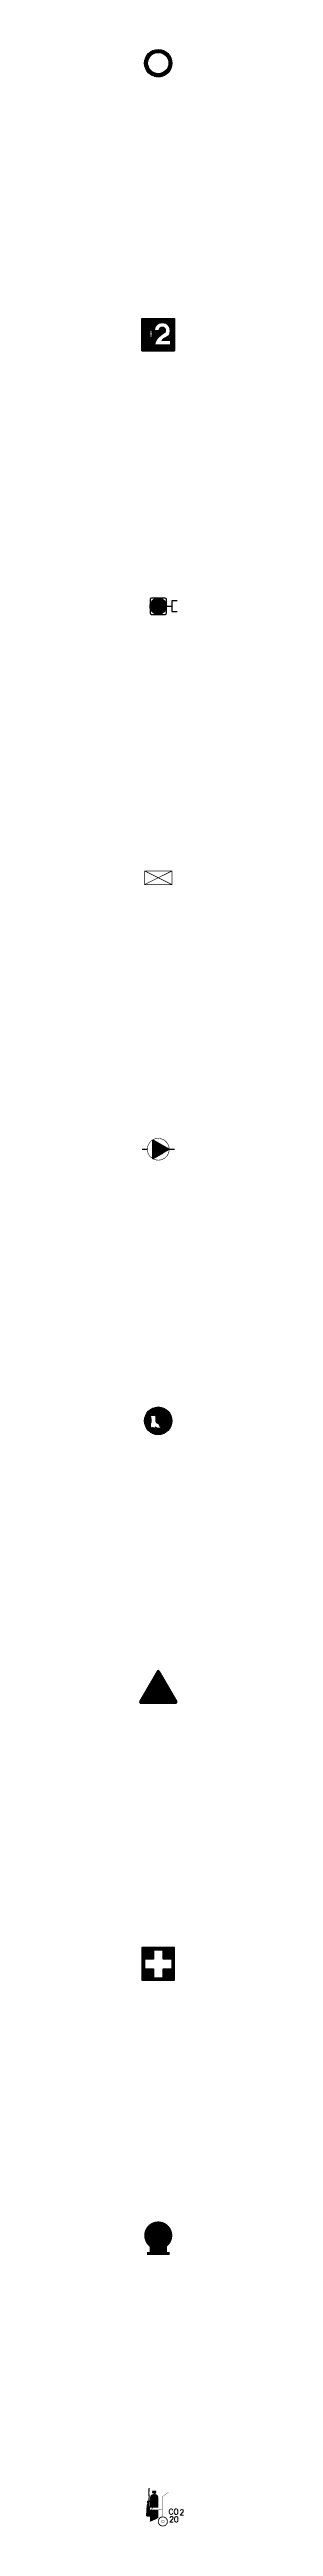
# Model space of a CAD drawing. Header units: millimetres. Extents: x -3 to 2253, y -3 to 1300.
# Drawn here: x 1698 to 1714, y -2 to 910 of the extents above; entities that cross this region are included whole.
import ezdxf

# ---------------------------------------------------------------- set-up
doc = ezdxf.new("R2010")
doc.units = ezdxf.units.MM
for name, color, linetype in [('CYAN', 4, 'Continuous'), ('GEEL', 2, 'Continuous'), ('GROEN', 3, 'Continuous'), ('ROOD', 1, 'Continuous'), ('TXT', 7, 'Continuous'), ('VEILIG', 7, 'Continuous')]:
    doc.layers.add(name, color=color, linetype=linetype)
doc.styles.add('ROMAND', font='romand')

# ---------------------------------------------------------------- blocks, each defined once
blk = doc.blocks.new('*X66')
at = {"color": 0}
for p, q in [((111.11, 48.88), (112.37, 48.88)), ((111.11, 48.81), (112.37, 48.81)), ((111.11, 48.75), (112.37, 48.75)), ((111.11, 48.69), (112.37, 48.69)), ((111.11, 48.62), (112.37, 48.62)), ((111.18, 48.56), (112.29, 48.56)), ((111.43, 48.5), (112.04, 48.5)), ((111.53, 48.44), (111.95, 48.44)), ((111.53, 48.38), (111.95, 48.38)), ((111.53, 48.31), (111.95, 48.31)), ((111.53, 48.25), (111.95, 48.25)), ((111.53, 48.19), (111.95, 48.19))]:
    blk.add_line(p, q, dxfattribs=at)
blk = doc.blocks.new('*X65')
at = {"color": 0}
for p, q in [((90.35, 46.38), (93.13, 46.38)), ((90.35, 46.25), (93.15, 46.25)), ((90.35, 46.12), (93.15, 46.12)), ((90.35, 46), (93.15, 46)), ((90.35, 45.88), (93.15, 45.88)), ((90.35, 45.75), (93.15, 45.75)), ((90.35, 45.62), (93.15, 45.62)), ((90.35, 45.5), (93.15, 45.5)), ((90.35, 45.38), (93.15, 45.38)), ((90.35, 45.25), (93.15, 45.25)), ((90.35, 45.12), (93.15, 45.12)), ((90.35, 45), (93.15, 45)), ((90.35, 44.88), (93.15, 44.88)), ((90.35, 44.75), (93.15, 44.75)), ((90.35, 44.62), (93.15, 44.62)), ((90.35, 44.5), (93.15, 44.5)), ((90.35, 44.38), (93.15, 44.38)), ((90.35, 44.25), (93.15, 44.25)), ((90.35, 44.12), (93.15, 44.12)), ((90.35, 44), (93.15, 44)), ((90.35, 43.88), (93.15, 43.88)), ((90.35, 43.75), (93.15, 43.75)), ((90.35, 43.62), (93.15, 43.62)), ((90.37, 46.5), (93.1, 46.5)), ((90.43, 46.62), (93.06, 46.62)), ((90.5, 46.75), (93, 46.75)), ((90.57, 46.88), (92.93, 46.88)), ((90.67, 47), (92.83, 47)), ((90.8, 47.12), (92.7, 47.12)), ((91.02, 47.25), (92.48, 47.25)), ((91.44, 47.38), (92.06, 47.38)), ((90.35, 43.5), (93.15, 43.5)), ((90.35, 43.38), (93.15, 43.38)), ((90.35, 43.25), (93.15, 43.25)), ((90.35, 43.12), (93.15, 43.12)), ((90.35, 43), (93.15, 43))]:
    blk.add_line(p, q, dxfattribs=at)
blk = doc.blocks.new('*X64')
at = {"color": 0}
for p, q in [((90.35, 41.875), (93.15, 41.875)), ((90.35, 41.75), (93.15, 41.75)), ((90.35, 41.625), (93.15, 41.625)), ((90.35, 41.5), (93.15, 41.5)), ((90.35, 41.375), (93.15, 41.375)), ((90.35, 41.25), (93.15, 41.25)), ((90.35, 41.125), (93.15, 41.125)), ((90.35, 41), (93.15, 41)), ((90.35, 40.875), (93.15, 40.875)), ((90.35, 40.75), (93.15, 40.75)), ((90.35, 40.625), (93.15, 40.625)), ((90.35, 40.5), (93.15, 40.5)), ((90.35, 40.375), (93.15, 40.375)), ((90.35, 40.25), (93.15, 40.25)), ((90.35, 40.125), (93.15, 40.125)), ((90.35, 40), (93.15, 40)), ((90.35, 39.875), (93.15, 39.875)), ((90.35, 39.75), (93.15, 39.75)), ((90.35, 39.625), (93.15, 39.625)), ((90.35, 39.5), (93.15, 39.5)), ((90.35, 39.375), (93.15, 39.375)), ((90.35, 39.25), (92.9, 39.25)), ((90.35, 39.125), (92.625, 39.125)), ((90.35, 39), (92.35, 39)), ((90.35, 38.875), (92.075, 38.875)), ((90.35, 38.75), (91.8, 38.75)), ((90.35, 38.625), (91.525, 38.625)), ((90.35, 38.5), (91.25, 38.5)), ((90.35, 38.375), (90.975, 38.375)), ((90.35, 38.25), (90.7, 38.25)), ((90.35, 38.125), (90.425, 38.125))]:
    blk.add_line(p, q, dxfattribs=at)
blk = doc.blocks.new('*X63')
at = {"color": 0}
for p, q in [((90.41, 38.06), (91.48, 38.06)), ((90.41, 38), (91.49, 38)), ((90.41, 37.94), (91.49, 37.94)), ((90.42, 38.19), (91.47, 38.19)), ((90.42, 38.12), (91.48, 38.12)), ((90.43, 38.38), (91.45, 38.38)), ((90.43, 38.31), (91.46, 38.31)), ((90.43, 38.25), (91.47, 38.25)), ((90.43, 37.88), (91.47, 37.88)), ((90.44, 38.5), (91.44, 38.5)), ((90.44, 38.44), (91.45, 38.44)), ((90.45, 38.69), (91.43, 38.69)), ((90.45, 38.62), (91.43, 38.62)), ((90.45, 38.56), (91.44, 38.56)), ((90.46, 38.81), (91.42, 38.81)), ((90.46, 38.75), (91.42, 38.75)), ((90.47, 39), (91.4, 39)), ((90.47, 38.94), (91.4, 38.94)), ((90.47, 38.88), (91.41, 38.88)), ((90.48, 39.12), (91.39, 39.12)), ((90.48, 39.06), (91.39, 39.06)), ((90.49, 39.31), (91.37, 39.31)), ((90.49, 39.25), (91.38, 39.25)), ((90.49, 39.19), (91.38, 39.19)), ((90.5, 39.5), (91.35, 39.5)), ((90.5, 39.44), (91.36, 39.44)), ((90.5, 39.38), (91.37, 39.38)), ((90.51, 39.62), (91.34, 39.62)), ((90.51, 39.56), (91.35, 39.56)), ((90.52, 39.81), (91.33, 39.81)), ((90.52, 39.75), (91.33, 39.75)), ((90.52, 39.69), (91.34, 39.69)), ((90.53, 39.94), (91.32, 39.94)), ((90.53, 39.88), (91.32, 39.88)), ((90.54, 40.12), (91.3, 40.12)), ((90.54, 40.06), (91.3, 40.06)), ((90.54, 40), (91.31, 40)), ((90.55, 40.25), (91.29, 40.25)), ((90.55, 40.19), (91.29, 40.19)), ((90.56, 40.44), (91.27, 40.44)), ((90.56, 40.38), (91.28, 40.38)), ((90.56, 40.31), (91.28, 40.31)), ((90.57, 40.56), (91.26, 40.56)), ((90.57, 40.5), (91.27, 40.5)), ((90.58, 40.75), (91.24, 40.75)), ((90.58, 40.69), (91.25, 40.69)), ((90.58, 40.62), (91.26, 40.62)), ((90.59, 40.88), (91.23, 40.88)), ((90.59, 40.81), (91.24, 40.81)), ((90.6, 41.06), (91.22, 41.06)), ((90.6, 41), (91.22, 41)), ((90.6, 40.94), (91.23, 40.94)), ((90.61, 41.19), (91.21, 41.19)), ((90.61, 41.12), (91.21, 41.12)), ((90.62, 41.38), (91.19, 41.38)), ((90.62, 41.31), (91.19, 41.31)), ((90.62, 41.25), (91.2, 41.25)), ((90.63, 41.56), (91.17, 41.56)), ((90.63, 41.5), (91.18, 41.5)), ((90.63, 41.44), (91.18, 41.44)), ((90.64, 41.69), (91.16, 41.69)), ((90.64, 41.62), (91.17, 41.62)), ((90.65, 41.81), (91.15, 41.81)), ((90.65, 41.75), (91.16, 41.75)), ((90.66, 41.88), (91.14, 41.88)), ((90.7, 41.94), (91.1, 41.94)), ((90.75, 42.81), (91.05, 42.81)), ((90.75, 42.75), (91.05, 42.75)), ((90.75, 42.69), (91.05, 42.69)), ((90.76, 42.88), (91.04, 42.88)), ((90.76, 42.62), (91.04, 42.62)), ((90.78, 42.94), (91.02, 42.94)), ((90.78, 42.56), (91.02, 42.56)), ((90.8, 43), (91, 43)), ((90.81, 42.44), (90.99, 42.44)), ((90.82, 42.38), (90.98, 42.38)), ((90.83, 43.06), (90.97, 43.06)), ((90.83, 42.31), (90.97, 42.31)), ((90.84, 42.25), (90.96, 42.25)), ((90.84, 42.19), (90.96, 42.19)), ((90.85, 42.12), (90.95, 42.12)), ((90.85, 42.06), (90.95, 42.06)), ((90.89, 43.12), (90.91, 43.12))]:
    blk.add_line(p, q, dxfattribs=at)
blk = doc.blocks.new('0205')
at = {"layer": 'VEILIG'}
for p, q in [((-1.26, 4.61), (-1.68, 4.61)), ((-1.26, 4.92), (-1.26, 4.61))]:
    blk.add_line(p, q, dxfattribs=at)
blk.add_lwpolyline([(-3.61, 2.2, -0.078461), (-3.56, 2.1, -0.216637), (-3.56, 1.57, 0.058232), (-3.61, 1.05, -0.385314), (-3.41, 0.86), (-3.05, -3.21, -0.443716), (-3.13, -3.3), (-4.1, -3.3, -0.428923), (-4.18, -3.21), (-3.93, 0.85, -0.399656), (-3.72, 1.05, 0.058232), (-3.77, 1.57, -0.216637), (-3.77, 2.1, -0.078461), (-3.72, 2.2, -0.514618)], format="xyb", close=True, dxfattribs=at)
for points, const_width in [([(-3.67, 2.1, 0.03122), (-3.56, 6.6, -0.812792), (-3.14, 6.7, -0.08646), (-3.14, 5.97, -0.086403), (-3.14, 4.4, 0.043175), (-3.14, 2.3, -0.043714), (-3.4, 0.81, 0.215027)], 0.21), ([(-1.47, 4.61), (-1.47, 3.25, -0.150136), (-3.14, -2.2, 0.232394)], 0.21), ([(0, 3.34, 0.098815), (-0.1, 3.82, 0.091066), (-0.43, 4.29, 0.084661), (-0.89, 4.52, 0.073854), (-1.47, 4.61, 0.073854), (-2.05, 4.52, 0.084661), (-2.5, 4.29, 0.091066), (-2.83, 3.82, 0.171526), (-2.93, 3.53), (-2.93, 0)], 0.021), ([(1.15, -5.34, 1), (2.2, -5.34, 1), (1.15, -5.34, 1)], 0.105)]:
    blk.add_lwpolyline(points, format="xyb", dxfattribs=dict(at, const_width=const_width))
for points, const_width in [([(1.47, -1.05), (-3.14, -1.05), (-3.14, 0), (1.47, 0)], 0.0419), ([(-1.68, 4.92), (-1.68, 4.61)], 0.021), ([(0, 0), (0, 3.32)], 0.021), ([(1.47, -3.67), (1.47, 3.77), (3.77, 5.45)], 0.105), ([(1.47, -3.68), (1.47, -3.14), (-3.14, -5.24), (0, -5.24)], 0.021), ([(0, -1.05), (0, -3.81), (-2.93, -5.14), (-2.93, -1.05)], 0.0419)]:
    blk.add_lwpolyline(points, dxfattribs=dict(at, const_width=const_width))
blk.add_lwpolyline([(-0.84, 5.34), (-0.84, 5.66), (-2.1, 5.66), (-2.1, 5.34), (-1.68, 5.24), (-1.68, 4.92), (-1.26, 4.92), (-1.26, 5.24)], close=True, dxfattribs=at)
at = {"layer": 'VEILIG', "const_width": 0.314}
blk.add_lwpolyline([(0, -5.34, 1), (3.35, -5.34, 1)], format="xyb", close=True, dxfattribs=at)
at = {"layer": 'ROOD', "xscale": 1.047619047619051, "yscale": 1.047619047619051, "zscale": 1.047619047619048}
for name in ['*X65', '*X64']:
    blk.add_blockref(name, (-97.59, -45.05), dxfattribs=at)
at = {"layer": 'VEILIG', "xscale": 1.047619047619051, "yscale": 1.047619047619051, "zscale": 1.047619047619048}
blk.add_blockref('*X63', (-98.9, -42.95), dxfattribs=at)
at = {"layer": 'VEILIG'}
blk.add_blockref('*X66', (-113.2, -43.24), dxfattribs=at)
at = {"layer": 'TXT', "style": 'ROMAND'}
for s, p in [('CO', (3.8, -2.74)), ('20', (4.05, -5.55)), ('2', (7.8, -2.99))]:
    blk.add_text(s, height=2, dxfattribs=at).set_placement(p)
blk = doc.blocks.new('*X156')
at = {"color": 0}
for p, q in [((58, 106.125), (66, 106.125)), ((58, 106), (66, 106)), ((58, 105.875), (66, 105.875)), ((58, 105.75), (66, 105.75)), ((58, 105.625), (66, 105.625))]:
    blk.add_line(p, q, dxfattribs=at)
blk = doc.blocks.new('*X155')
at = {"color": 0}
for p, q in [((57, 112.62), (67, 112.62)), ((57, 112.5), (67, 112.5)), ((57, 112.38), (67, 112.38)), ((57.01, 112.88), (66.99, 112.88)), ((57.01, 112.75), (66.99, 112.75)), ((57.01, 112.25), (66.99, 112.25)), ((57.01, 112.12), (66.99, 112.12)), ((57.03, 113), (66.97, 113)), ((57.03, 112), (66.97, 112)), ((57.04, 113.12), (66.96, 113.12)), ((57.04, 111.88), (66.96, 111.88)), ((57.06, 113.25), (66.94, 113.25)), ((57.06, 111.75), (66.94, 111.75)), ((57.08, 113.38), (66.92, 113.38)), ((57.08, 111.62), (66.92, 111.62)), ((57.1, 113.5), (66.9, 113.5)), ((57.1, 111.5), (66.9, 111.5)), ((57.13, 113.62), (66.87, 113.62)), ((57.13, 111.38), (66.87, 111.38)), ((57.16, 113.75), (66.84, 113.75)), ((57.16, 111.25), (66.84, 111.25)), ((57.19, 113.88), (66.81, 113.88)), ((57.19, 111.12), (66.81, 111.12)), ((57.23, 114), (66.77, 114)), ((57.23, 111), (66.77, 111)), ((57.27, 114.12), (66.73, 114.12)), ((57.27, 110.88), (66.73, 110.88)), ((57.32, 114.25), (66.68, 114.25)), ((57.32, 110.75), (66.68, 110.75)), ((57.36, 114.38), (66.64, 114.38)), ((57.36, 110.62), (66.64, 110.62)), ((57.42, 114.5), (66.58, 114.5)), ((57.42, 110.5), (66.58, 110.5)), ((57.47, 114.62), (66.53, 114.62)), ((57.47, 110.38), (66.53, 110.38)), ((57.53, 114.75), (66.47, 114.75)), ((57.53, 110.25), (66.47, 110.25)), ((57.6, 114.88), (66.4, 114.88)), ((57.6, 110.12), (66.4, 110.12)), ((57.67, 115), (66.33, 115)), ((57.67, 110), (66.33, 110)), ((57.74, 115.12), (66.26, 115.12)), ((57.74, 109.88), (66.26, 109.88)), ((57.82, 115.25), (66.18, 115.25)), ((57.82, 109.75), (66.18, 109.75)), ((57.91, 115.38), (66.09, 115.38)), ((57.91, 109.62), (66.09, 109.62)), ((58, 115.5), (66, 115.5)), ((58, 109.5), (66, 109.5)), ((58.1, 115.62), (65.9, 115.62)), ((58.2, 115.75), (65.8, 115.75)), ((58.31, 115.88), (65.69, 115.88)), ((58.43, 116), (65.57, 116)), ((58.56, 116.12), (65.44, 116.12)), ((58.69, 116.25), (65.31, 116.25)), ((58.84, 116.38), (65.16, 116.38)), ((59, 116.5), (65, 116.5)), ((59.17, 116.62), (64.83, 116.62)), ((59.37, 116.75), (64.63, 116.75)), ((59.58, 116.88), (64.42, 116.88)), ((59.82, 117), (64.18, 117)), ((60.1, 117.12), (63.9, 117.12)), ((60.44, 117.25), (63.56, 117.25)), ((60.89, 117.38), (63.11, 117.38)), ((58.1, 109.38), (65.9, 109.38)), ((58.2, 109.25), (65.8, 109.25)), ((58.31, 109.12), (65.69, 109.12)), ((58.43, 109), (65.57, 109)), ((58.56, 108.88), (65.44, 108.88)), ((58.69, 108.75), (65.31, 108.75)), ((58.84, 108.62), (65.16, 108.62)), ((59, 108.5), (65, 108.5)), ((59.17, 108.38), (64.83, 108.38)), ((59.37, 108.25), (64.63, 108.25)), ((59.58, 108.12), (64.42, 108.12)), ((59.82, 108), (64.18, 108)), ((60.1, 107.88), (63.9, 107.88)), ((60.44, 107.75), (63.56, 107.75)), ((60.89, 107.62), (63.11, 107.62))]:
    blk.add_line(p, q, dxfattribs=at)
blk = doc.blocks.new('*X154')
at = {"color": 0}
for p, q in [((59, 108.38), (59.17, 108.38)), ((59, 108.25), (59.37, 108.25)), ((59, 108.12), (59.58, 108.12)), ((59, 108), (59.82, 108)), ((59, 107.88), (60.1, 107.88)), ((59, 107.75), (60.44, 107.75)), ((59, 107.62), (60.89, 107.62)), ((59, 107.5), (65, 107.5)), ((59, 107.38), (65, 107.38)), ((59, 107.25), (65, 107.25)), ((59, 107.12), (65, 107.12)), ((59, 107), (65, 107)), ((59, 106.88), (65, 106.88)), ((59, 106.75), (65, 106.75)), ((59, 106.62), (65, 106.62)), ((59, 106.5), (65, 106.5)), ((59, 106.38), (65, 106.38)), ((63.11, 107.62), (65, 107.62)), ((63.56, 107.75), (65, 107.75)), ((63.9, 107.88), (65, 107.88)), ((64.18, 108), (65, 108)), ((64.42, 108.12), (65, 108.12)), ((64.63, 108.25), (65, 108.25)), ((64.83, 108.38), (65, 108.38))]:
    blk.add_line(p, q, dxfattribs=at)
blk = doc.blocks.new('0411')
at = {"layer": 'VEILIG', "const_width": 0.3}
blk.add_lwpolyline([(-5, 0, 1), (5, 0, 1)], format="xyb", close=True, dxfattribs=at)
blk.add_lwpolyline([(-4, -7), (-4, -6.25), (4, -6.25), (4, -7)], close=True, dxfattribs=at)
for points in [[(-3, -6.25), (-3, -4)], [(3, -6.25), (3, -4)]]:
    blk.add_lwpolyline(points, dxfattribs=at)
at = {"layer": 'ROOD'}
for name in ['*X155', '*X156', '*X154']:
    blk.add_blockref(name, (-62, -112.5), dxfattribs=at)
blk = doc.blocks.new('*X225')
at = {"color": 0}
for p, q in [((44, 85.9), (56, 85.9)), ((44, 85.8), (56, 85.8)), ((44, 85.7), (56, 85.7)), ((44, 85.6), (56, 85.6)), ((44, 85.5), (56, 85.5)), ((44, 85.4), (56, 85.4)), ((44, 85.3), (56, 85.3)), ((44, 85.2), (56, 85.2)), ((44, 85.1), (48.2, 85.1)), ((44, 85), (48.2, 85)), ((44, 84.9), (48.2, 84.9)), ((44, 84.8), (48.2, 84.8)), ((44, 84.7), (48.2, 84.7)), ((44, 84.6), (48.2, 84.6)), ((44, 84.5), (48.2, 84.5)), ((44, 84.4), (48.2, 84.4)), ((44, 84.3), (48.2, 84.3)), ((44, 84.2), (48.2, 84.2)), ((44, 84.1), (48.2, 84.1)), ((44, 84), (48.2, 84)), ((44, 83.9), (48.2, 83.9)), ((44, 83.8), (48.2, 83.8)), ((44, 83.7), (48.2, 83.7)), ((44, 83.6), (48.2, 83.6)), ((44, 83.5), (48.2, 83.5)), ((44, 83.4), (48.2, 83.4)), ((44, 83.3), (48.2, 83.3)), ((44, 83.2), (48.2, 83.2)), ((44, 83.1), (48.2, 83.1)), ((44, 83), (48.2, 83)), ((44, 82.9), (48.2, 82.9)), ((44, 82.8), (48.2, 82.8)), ((44, 82.7), (48.2, 82.7)), ((44, 82.6), (48.2, 82.6)), ((44, 82.5), (48.2, 82.5)), ((44, 82.4), (48.2, 82.4)), ((44, 82.3), (48.2, 82.3)), ((44, 82.2), (48.2, 82.2)), ((44, 82.1), (48.2, 82.1)), ((51.8, 85.1), (56, 85.1)), ((51.8, 85), (56, 85)), ((51.8, 84.9), (56, 84.9)), ((51.8, 84.8), (56, 84.8)), ((51.8, 84.7), (56, 84.7)), ((51.8, 84.6), (56, 84.6)), ((51.8, 84.5), (56, 84.5)), ((51.8, 84.4), (56, 84.4)), ((51.8, 84.3), (56, 84.3)), ((51.8, 84.2), (56, 84.2)), ((51.8, 84.1), (56, 84.1)), ((51.8, 84), (56, 84)), ((51.8, 83.9), (56, 83.9)), ((51.8, 83.8), (56, 83.8)), ((51.8, 83.7), (56, 83.7)), ((51.8, 83.6), (56, 83.6)), ((51.8, 83.5), (56, 83.5)), ((51.8, 83.4), (56, 83.4)), ((51.8, 83.3), (56, 83.3)), ((51.8, 83.2), (56, 83.2)), ((51.8, 83.1), (56, 83.1)), ((51.8, 83), (56, 83)), ((51.8, 82.9), (56, 82.9)), ((51.8, 82.8), (56, 82.8)), ((51.8, 82.7), (56, 82.7)), ((51.8, 82.6), (56, 82.6)), ((51.8, 82.5), (56, 82.5)), ((51.8, 82.4), (56, 82.4)), ((51.8, 82.3), (56, 82.3)), ((51.8, 82.2), (56, 82.2)), ((51.8, 82.1), (56, 82.1)), ((44, 82), (48.2, 82)), ((44, 81.9), (48.2, 81.9)), ((44, 81.8), (44.9, 81.8)), ((44, 81.7), (44.9, 81.7)), ((44, 81.6), (44.9, 81.6)), ((44, 81.5), (44.9, 81.5)), ((44, 81.4), (44.9, 81.4)), ((44, 81.3), (44.9, 81.3)), ((44, 81.2), (44.9, 81.2)), ((44, 81.1), (44.9, 81.1)), ((44, 81), (44.9, 81)), ((44, 80.9), (44.9, 80.9)), ((44, 80.8), (44.9, 80.8)), ((44, 80.7), (44.9, 80.7)), ((44, 80.6), (44.9, 80.6)), ((44, 80.5), (44.9, 80.5)), ((44, 80.4), (44.9, 80.4)), ((44, 80.3), (44.9, 80.3)), ((44, 80.2), (44.9, 80.2)), ((44, 80.1), (44.9, 80.1)), ((44, 80), (44.9, 80)), ((44, 79.9), (44.9, 79.9)), ((44, 79.8), (44.9, 79.8)), ((44, 79.7), (44.9, 79.7)), ((44, 79.6), (44.9, 79.6)), ((44, 79.5), (44.9, 79.5)), ((44, 79.4), (44.9, 79.4)), ((44, 79.3), (44.9, 79.3)), ((44, 79.2), (44.9, 79.2)), ((44, 79.1), (44.9, 79.1)), ((44, 79), (44.9, 79)), ((44, 78.9), (44.9, 78.9)), ((44, 78.8), (44.9, 78.8)), ((44, 78.7), (44.9, 78.7)), ((44, 78.6), (44.9, 78.6)), ((44, 78.5), (44.9, 78.5)), ((44, 78.4), (44.9, 78.4)), ((44, 78.3), (44.9, 78.3)), ((44, 78.2), (44.9, 78.2)), ((44, 78.1), (48.2, 78.1)), ((44, 78), (48.2, 78)), ((44, 77.9), (48.2, 77.9)), ((44, 77.8), (48.2, 77.8)), ((44, 77.7), (48.2, 77.7)), ((44, 77.6), (48.2, 77.6)), ((44, 77.5), (48.2, 77.5)), ((44, 77.4), (48.2, 77.4)), ((44, 77.3), (48.2, 77.3)), ((44, 77.2), (48.2, 77.2)), ((44, 77.1), (48.2, 77.1)), ((44, 77), (48.2, 77)), ((44, 76.9), (48.2, 76.9)), ((44, 76.8), (48.2, 76.8)), ((44, 76.7), (48.2, 76.7)), ((44, 76.6), (48.2, 76.6)), ((44, 76.5), (48.2, 76.5)), ((44, 76.4), (48.2, 76.4)), ((44, 76.3), (48.2, 76.3)), ((44, 76.2), (48.2, 76.2)), ((44, 76.1), (48.2, 76.1)), ((44, 76), (48.2, 76)), ((44, 75.9), (48.2, 75.9)), ((44, 75.8), (48.2, 75.8)), ((44, 75.7), (48.2, 75.7)), ((44, 75.6), (48.2, 75.6)), ((44, 75.5), (48.2, 75.5)), ((44, 75.4), (48.2, 75.4)), ((44, 75.3), (48.2, 75.3)), ((44, 75.2), (48.2, 75.2)), ((44, 75.1), (48.2, 75.1)), ((44, 75), (48.2, 75)), ((44, 74.9), (48.2, 74.9)), ((44, 74.8), (56, 74.8)), ((44, 74.7), (56, 74.7)), ((44, 74.6), (56, 74.6)), ((44, 74.5), (56, 74.5)), ((44, 74.4), (56, 74.4)), ((44, 74.3), (56, 74.3)), ((44, 74.2), (56, 74.2)), ((44, 74.1), (56, 74.1)), ((51.8, 82), (56, 82)), ((51.8, 81.9), (56, 81.9)), ((51.8, 78.1), (56, 78.1)), ((51.8, 78), (56, 78)), ((51.8, 77.9), (56, 77.9)), ((51.8, 77.8), (56, 77.8)), ((51.8, 77.7), (56, 77.7)), ((51.8, 77.6), (56, 77.6)), ((51.8, 77.5), (56, 77.5)), ((51.8, 77.4), (56, 77.4)), ((51.8, 77.3), (56, 77.3)), ((51.8, 77.2), (56, 77.2)), ((51.8, 77.1), (56, 77.1)), ((51.8, 77), (56, 77)), ((51.8, 76.9), (56, 76.9)), ((51.8, 76.8), (56, 76.8)), ((51.8, 76.7), (56, 76.7)), ((51.8, 76.6), (56, 76.6)), ((51.8, 76.5), (56, 76.5)), ((51.8, 76.4), (56, 76.4)), ((51.8, 76.3), (56, 76.3)), ((51.8, 76.2), (56, 76.2)), ((51.8, 76.1), (56, 76.1)), ((51.8, 76), (56, 76)), ((51.8, 75.9), (56, 75.9)), ((51.8, 75.8), (56, 75.8)), ((51.8, 75.7), (56, 75.7)), ((51.8, 75.6), (56, 75.6)), ((51.8, 75.5), (56, 75.5)), ((51.8, 75.4), (56, 75.4)), ((51.8, 75.3), (56, 75.3)), ((51.8, 75.2), (56, 75.2)), ((51.8, 75.1), (56, 75.1)), ((51.8, 75), (56, 75)), ((51.8, 74.9), (56, 74.9)), ((55.1, 81.8), (56, 81.8)), ((55.1, 81.7), (56, 81.7)), ((55.1, 81.6), (56, 81.6)), ((55.1, 81.5), (56, 81.5)), ((55.1, 81.4), (56, 81.4)), ((55.1, 81.3), (56, 81.3)), ((55.1, 81.2), (56, 81.2)), ((55.1, 81.1), (56, 81.1)), ((55.1, 81), (56, 81)), ((55.1, 80.9), (56, 80.9)), ((55.1, 80.8), (56, 80.8)), ((55.1, 80.7), (56, 80.7)), ((55.1, 80.6), (56, 80.6)), ((55.1, 80.5), (56, 80.5)), ((55.1, 80.4), (56, 80.4)), ((55.1, 80.3), (56, 80.3)), ((55.1, 80.2), (56, 80.2)), ((55.1, 80.1), (56, 80.1)), ((55.1, 80), (56, 80)), ((55.1, 79.9), (56, 79.9)), ((55.1, 79.8), (56, 79.8)), ((55.1, 79.7), (56, 79.7)), ((55.1, 79.6), (56, 79.6)), ((55.1, 79.5), (56, 79.5)), ((55.1, 79.4), (56, 79.4)), ((55.1, 79.3), (56, 79.3)), ((55.1, 79.2), (56, 79.2)), ((55.1, 79.1), (56, 79.1)), ((55.1, 79), (56, 79)), ((55.1, 78.9), (56, 78.9)), ((55.1, 78.8), (56, 78.8)), ((55.1, 78.7), (56, 78.7)), ((55.1, 78.6), (56, 78.6)), ((55.1, 78.5), (56, 78.5)), ((55.1, 78.4), (56, 78.4)), ((55.1, 78.3), (56, 78.3)), ((55.1, 78.2), (56, 78.2))]:
    blk.add_line(p, q, dxfattribs=at)
blk = doc.blocks.new('0602')
at = {"layer": 'VEILIG'}
for p, q in [((6, 6), (-6, 6)), ((-6, 6), (-6, -6)), ((6, -6), (6, 6)), ((-6, -6), (6, -6))]:
    blk.add_line(p, q, dxfattribs=at)
blk.add_lwpolyline([(-1.8, 1.8), (-5.1, 1.8), (-5.1, -1.8), (-1.8, -1.8), (-1.8, -5.1), (1.8, -5.1), (1.8, -1.8), (5.1, -1.8), (5.1, 1.8), (1.8, 1.8), (1.8, 5.1), (-1.8, 5.1)], close=True, dxfattribs=at)
at = {"layer": 'GROEN'}
blk.add_blockref('*X225', (-50, -80), dxfattribs=at)
blk = doc.blocks.new('*X276')
at = {"color": 0}
for p, q in [((45.07, 27.38), (54.93, 27.38)), ((45.18, 27.56), (54.82, 27.56)), ((45.29, 27.75), (54.71, 27.75)), ((45.4, 27.94), (54.6, 27.94)), ((45.5, 28.12), (54.5, 28.12)), ((45.61, 28.31), (54.39, 28.31)), ((45.72, 28.5), (54.28, 28.5)), ((45.83, 28.69), (54.17, 28.69)), ((45.94, 28.88), (54.06, 28.88)), ((46.04, 29.06), (53.96, 29.06)), ((46.15, 29.25), (49.45, 29.25)), ((46.26, 29.44), (49.16, 29.44)), ((46.37, 29.62), (48.98, 29.62)), ((46.48, 29.81), (48.85, 29.81)), ((46.59, 30), (48.77, 30)), ((46.69, 30.19), (48.72, 30.19)), ((46.8, 30.38), (48.7, 30.38)), ((46.91, 30.56), (48.7, 30.56)), ((47.02, 30.75), (48.73, 30.75)), ((47.13, 30.94), (48.8, 30.94)), ((47.24, 31.12), (48.8, 31.12)), ((47.34, 31.31), (48.48, 31.31)), ((47.45, 31.5), (48.15, 31.5)), ((47.56, 31.69), (47.83, 31.69)), ((47.67, 31.88), (52.33, 31.88)), ((47.78, 32.06), (52.22, 32.06)), ((47.89, 32.25), (52.11, 32.25)), ((47.99, 32.44), (52.01, 32.44)), ((48.1, 32.62), (51.9, 32.62)), ((48.21, 32.81), (51.79, 32.81)), ((48.32, 33), (51.68, 33)), ((48.43, 33.19), (51.57, 33.19)), ((48.53, 33.38), (51.47, 33.38)), ((48.64, 33.56), (51.36, 33.56)), ((48.75, 33.75), (51.25, 33.75)), ((48.86, 33.94), (51.14, 33.94)), ((48.97, 34.12), (51.03, 34.12)), ((49.08, 34.31), (50.92, 34.31)), ((49.18, 34.5), (50.82, 34.5)), ((49.29, 34.69), (50.71, 34.69)), ((49.4, 34.88), (50.6, 34.88)), ((49.51, 35.06), (50.49, 35.06)), ((49.62, 35.25), (50.38, 35.25)), ((49.73, 35.44), (50.27, 35.44)), ((49.83, 35.62), (50.17, 35.62)), ((49.94, 35.81), (50.06, 35.81)), ((50.36, 31.69), (52.44, 31.69)), ((50.55, 29.25), (53.85, 29.25)), ((50.75, 31.5), (52.55, 31.5)), ((50.84, 29.44), (53.74, 29.44)), ((50.96, 31.31), (52.66, 31.31)), ((51.02, 29.62), (53.63, 29.62)), ((51.11, 31.12), (52.76, 31.12)), ((51.15, 29.81), (53.52, 29.81)), ((51.2, 30.94), (52.87, 30.94)), ((51.23, 30), (53.41, 30)), ((51.27, 30.75), (52.98, 30.75)), ((51.28, 30.19), (53.31, 30.19)), ((51.3, 30.56), (53.09, 30.56)), ((51.3, 30.38), (53.2, 30.38))]:
    blk.add_line(p, q, dxfattribs=at)
blk = doc.blocks.new('*X275')
at = {"color": 0}
for p, q in [((95.67, 54.75), (97.17, 54.75)), ((95.72, 54.84), (97.23, 54.84)), ((95.78, 54.94), (97.28, 54.94)), ((95.83, 55.03), (97.34, 55.03)), ((95.88, 55.12), (97.39, 55.12)), ((95.94, 55.22), (97.44, 55.22)), ((95.99, 55.31), (97.5, 55.31)), ((96.05, 55.41), (97.55, 55.41)), ((96.1, 55.5), (97.61, 55.5)), ((96.15, 55.59), (97.66, 55.59)), ((96.21, 55.69), (97.72, 55.69)), ((96.26, 55.78), (97.77, 55.78)), ((96.32, 55.88), (97.82, 55.88)), ((96.37, 55.97), (97.88, 55.97)), ((96.43, 56.06), (97.93, 56.06)), ((96.48, 56.16), (97.99, 56.16)), ((96.53, 56.25), (98.04, 56.25)), ((96.59, 56.34), (98.09, 56.34)), ((96.64, 56.44), (98.15, 56.44)), ((96.7, 56.53), (98.2, 56.53)), ((96.75, 56.62), (98.26, 56.62)), ((96.8, 56.72), (98.31, 56.72)), ((96.86, 56.81), (98.36, 56.81)), ((96.91, 56.91), (98.42, 56.91)), ((96.97, 57), (98.47, 57)), ((97.02, 57.09), (98.53, 57.09)), ((97.07, 57.19), (98.58, 57.19)), ((97.13, 57.28), (98.64, 57.28)), ((97.18, 57.38), (98.69, 57.38)), ((97.24, 57.47), (98.74, 57.47)), ((97.29, 57.56), (98.8, 57.56)), ((97.35, 57.66), (98.85, 57.66)), ((97.4, 57.75), (98.91, 57.75)), ((97.45, 57.84), (98.96, 57.84)), ((97.51, 57.94), (100.49, 57.94)), ((97.56, 58.03), (100.44, 58.03)), ((97.62, 58.12), (100.38, 58.12)), ((97.67, 58.22), (100.33, 58.22)), ((97.72, 58.31), (100.28, 58.31)), ((97.78, 58.41), (100.22, 58.41)), ((97.83, 58.5), (100.17, 58.5)), ((97.89, 58.59), (100.11, 58.59)), ((97.94, 58.69), (100.06, 58.69)), ((98, 58.78), (100, 58.78)), ((98.05, 58.88), (99.95, 58.88)), ((98.1, 58.97), (99.9, 58.97)), ((98.16, 59.06), (99.84, 59.06)), ((98.21, 59.16), (99.79, 59.16)), ((98.27, 59.25), (99.73, 59.25)), ((98.32, 59.34), (99.68, 59.34)), ((98.37, 59.44), (99.63, 59.44)), ((98.43, 59.53), (99.57, 59.53)), ((98.48, 59.62), (99.52, 59.62)), ((98.54, 59.72), (99.46, 59.72)), ((98.6, 59.81), (99.4, 59.81)), ((98.7, 59.91), (99.3, 59.91)), ((99.04, 57.84), (100.55, 57.84)), ((99.09, 57.75), (100.6, 57.75)), ((99.15, 57.66), (100.65, 57.66)), ((99.2, 57.56), (100.71, 57.56)), ((99.26, 57.47), (100.76, 57.47)), ((99.31, 57.38), (100.82, 57.38)), ((99.36, 57.28), (100.87, 57.28)), ((99.42, 57.19), (100.93, 57.19)), ((99.47, 57.09), (100.98, 57.09)), ((99.53, 57), (101.03, 57)), ((99.58, 56.91), (101.09, 56.91)), ((99.64, 56.81), (101.14, 56.81)), ((99.69, 56.72), (101.2, 56.72)), ((99.74, 56.62), (101.25, 56.62)), ((99.8, 56.53), (101.3, 56.53)), ((99.85, 56.44), (101.36, 56.44)), ((99.91, 56.34), (101.41, 56.34)), ((99.96, 56.25), (101.47, 56.25)), ((100.01, 56.16), (101.52, 56.16)), ((100.07, 56.06), (101.57, 56.06)), ((100.12, 55.97), (101.63, 55.97)), ((100.18, 55.88), (101.68, 55.88)), ((100.23, 55.78), (101.74, 55.78)), ((100.28, 55.69), (101.79, 55.69)), ((100.34, 55.59), (101.85, 55.59)), ((100.39, 55.5), (101.9, 55.5)), ((100.45, 55.41), (101.95, 55.41)), ((100.5, 55.31), (102.01, 55.31)), ((100.56, 55.22), (102.06, 55.22)), ((100.61, 55.12), (102.12, 55.12)), ((100.66, 55.03), (102.17, 55.03)), ((100.72, 54.94), (102.22, 54.94)), ((100.77, 54.84), (102.28, 54.84)), ((100.83, 54.75), (102.33, 54.75)), ((92.15, 48.56), (105.85, 48.56)), ((92.16, 48.47), (105.84, 48.47)), ((92.17, 48.66), (105.83, 48.66)), ((92.17, 48.38), (105.83, 48.38)), ((92.21, 48.75), (105.79, 48.75)), ((92.21, 48.28), (105.79, 48.28)), ((92.26, 48.84), (105.74, 48.84)), ((92.27, 48.19), (105.73, 48.19)), ((92.31, 48.94), (105.69, 48.94)), ((92.37, 49.03), (105.63, 49.03)), ((92.38, 48.09), (105.62, 48.09)), ((92.42, 49.12), (105.58, 49.12)), ((92.47, 49.22), (105.53, 49.22)), ((92.53, 49.31), (94.03, 49.31)), ((92.58, 49.41), (94.09, 49.41)), ((92.64, 49.5), (94.14, 49.5)), ((92.69, 49.59), (94.2, 49.59)), ((92.74, 49.69), (94.25, 49.69)), ((92.8, 49.78), (94.31, 49.78)), ((92.85, 49.88), (94.36, 49.88)), ((92.91, 49.97), (94.41, 49.97)), ((92.96, 50.06), (94.47, 50.06)), ((93.02, 50.16), (94.52, 50.16)), ((93.07, 50.25), (94.58, 50.25)), ((93.12, 50.34), (94.63, 50.34)), ((93.18, 50.44), (94.68, 50.44)), ((93.23, 50.53), (94.74, 50.53)), ((93.29, 50.62), (94.79, 50.62)), ((93.34, 50.72), (94.85, 50.72)), ((93.39, 50.81), (94.9, 50.81)), ((93.45, 50.91), (94.95, 50.91)), ((93.5, 51), (95.01, 51)), ((93.56, 51.09), (95.06, 51.09)), ((93.61, 51.19), (95.12, 51.19)), ((93.67, 51.28), (95.17, 51.28)), ((93.72, 51.38), (95.23, 51.38)), ((93.77, 51.47), (95.28, 51.47)), ((93.83, 51.56), (95.33, 51.56)), ((93.88, 51.66), (95.39, 51.66)), ((93.94, 51.75), (95.44, 51.75)), ((93.99, 51.84), (95.5, 51.84)), ((94.04, 51.94), (95.55, 51.94)), ((94.1, 52.03), (95.6, 52.03)), ((94.15, 52.12), (95.66, 52.12)), ((94.21, 52.22), (95.71, 52.22)), ((94.26, 52.31), (95.77, 52.31)), ((94.31, 52.41), (95.82, 52.41)), ((94.37, 52.5), (95.87, 52.5)), ((94.42, 52.59), (95.93, 52.59)), ((94.48, 52.69), (95.98, 52.69)), ((94.53, 52.78), (96.04, 52.78)), ((94.59, 52.88), (96.09, 52.88)), ((94.64, 52.97), (96.15, 52.97)), ((94.69, 53.06), (96.2, 53.06)), ((94.75, 53.16), (96.25, 53.16)), ((94.8, 53.25), (96.31, 53.25)), ((94.86, 53.34), (96.36, 53.34)), ((94.91, 53.44), (96.42, 53.44)), ((94.96, 53.53), (96.47, 53.53)), ((95.02, 53.62), (96.52, 53.62)), ((95.07, 53.72), (96.58, 53.72)), ((95.13, 53.81), (96.63, 53.81)), ((95.18, 53.91), (96.69, 53.91)), ((95.23, 54), (96.74, 54)), ((95.29, 54.09), (96.79, 54.09)), ((95.34, 54.19), (96.85, 54.19)), ((95.4, 54.28), (96.9, 54.28)), ((95.45, 54.38), (96.96, 54.38)), ((95.51, 54.47), (97.01, 54.47)), ((95.56, 54.56), (97.07, 54.56)), ((95.61, 54.66), (97.12, 54.66)), ((100.88, 54.66), (102.39, 54.66)), ((100.93, 54.56), (102.44, 54.56)), ((100.99, 54.47), (102.49, 54.47)), ((101.04, 54.38), (102.55, 54.38)), ((101.1, 54.28), (102.6, 54.28)), ((101.15, 54.19), (102.66, 54.19)), ((101.21, 54.09), (102.71, 54.09)), ((101.26, 54), (102.77, 54)), ((101.31, 53.91), (102.82, 53.91)), ((101.37, 53.81), (102.87, 53.81)), ((101.42, 53.72), (102.93, 53.72)), ((101.48, 53.62), (102.98, 53.62)), ((101.53, 53.53), (103.04, 53.53)), ((101.58, 53.44), (103.09, 53.44)), ((101.64, 53.34), (103.14, 53.34)), ((101.69, 53.25), (103.2, 53.25)), ((101.75, 53.16), (103.25, 53.16)), ((101.8, 53.06), (103.31, 53.06)), ((101.85, 52.97), (103.36, 52.97)), ((101.91, 52.88), (103.41, 52.88)), ((101.96, 52.78), (103.47, 52.78)), ((102.02, 52.69), (103.52, 52.69)), ((102.07, 52.59), (103.58, 52.59)), ((102.13, 52.5), (103.63, 52.5)), ((102.18, 52.41), (103.69, 52.41)), ((102.23, 52.31), (103.74, 52.31)), ((102.29, 52.22), (103.79, 52.22)), ((102.34, 52.12), (103.85, 52.12)), ((102.4, 52.03), (103.9, 52.03)), ((102.45, 51.94), (103.96, 51.94)), ((102.5, 51.84), (104.01, 51.84)), ((102.56, 51.75), (104.06, 51.75)), ((102.61, 51.66), (104.12, 51.66)), ((102.67, 51.56), (104.17, 51.56)), ((102.72, 51.47), (104.23, 51.47)), ((102.77, 51.38), (104.28, 51.38)), ((102.83, 51.28), (104.33, 51.28)), ((102.88, 51.19), (104.39, 51.19)), ((102.94, 51.09), (104.44, 51.09)), ((102.99, 51), (104.5, 51)), ((103.05, 50.91), (104.55, 50.91)), ((103.1, 50.81), (104.61, 50.81)), ((103.15, 50.72), (104.66, 50.72)), ((103.21, 50.62), (104.71, 50.62)), ((103.26, 50.53), (104.77, 50.53)), ((103.32, 50.44), (104.82, 50.44)), ((103.37, 50.34), (104.88, 50.34)), ((103.42, 50.25), (104.93, 50.25)), ((103.48, 50.16), (104.98, 50.16)), ((103.53, 50.06), (105.04, 50.06)), ((103.59, 49.97), (105.09, 49.97)), ((103.64, 49.88), (105.15, 49.88)), ((103.69, 49.78), (105.2, 49.78)), ((103.75, 49.69), (105.26, 49.69)), ((103.8, 49.59), (105.31, 49.59)), ((103.86, 49.5), (105.36, 49.5)), ((103.91, 49.41), (105.42, 49.41)), ((103.97, 49.31), (105.47, 49.31))]:
    blk.add_line(p, q, dxfattribs=at)
blk = doc.blocks.new('0707')
at = {"layer": 'GEEL'}
for p, q in [((0.36, 1.69), (-2.17, 1.69)), ((-1.85, 1.5), (-0.75, 1.5)), ((-1.52, 1.31), (-0.96, 1.31))]:
    blk.add_line(p, q, dxfattribs=at)
at = {"layer": 'VEILIG'}
for p, q in [((-2.37, 1.81), (-2.35, 1.81)), ((2.35, 1.81), (2.37, 1.81))]:
    blk.add_line(p, q, dxfattribs=at)
blk.add_lwpolyline([(6.78, -3.22), (0.45, 7.74, 0.57735), (-0.45, 7.74), (-6.78, -3.22, 0.57735), (-6.33, -4), (6.33, -4, 0.57735)], format="xyb", close=True, dxfattribs=at)
blk.add_lwpolyline([(4.97, -2.7), (0, 5.91), (-4.97, -2.7)], close=True, dxfattribs=at)
at = {"layer": 'VEILIG', "const_width": 0.15}
for points in [[(-2.25, 0.43), (-1.3, 0.43)], [(-1.95, 1.56), (-1.13, 1.09)], [(-1.64, 0.87), (-1.26, 0.77)], [(-1.64, 0), (-1.26, 0.1)], [(-1.2, 1.63), (-0.92, 1.36)], [(-1.12, 2.38), (-0.65, 1.56)], [(-0.44, 2.07), (-0.34, 1.69)], [(0, 2.68), (0, 1.74)], [(0.44, 2.07), (0.34, 1.69)], [(1.12, 2.38), (0.65, 1.56)], [(1.2, 1.63), (0.92, 1.36)], [(1.95, 1.56), (1.13, 1.09)], [(1.64, 0.87), (1.26, 0.77)], [(1.64, 0), (1.26, 0.1)], [(3.16, 0.43), (1.3, 0.43)], [(-1.95, -0.69), (-1.13, -0.22)], [(-1.2, -0.77), (-0.92, -0.49)], [(-1.12, -1.51), (-0.65, -0.69)], [(-0.44, -1.2), (-0.34, -0.83)], [(0, -1.81), (0, -0.87)], [(0.44, -1.2), (0.34, -0.83)], [(1.12, -1.51), (0.65, -0.69)], [(1.2, -0.77), (0.92, -0.49)], [(1.95, -0.69), (1.13, -0.22)]]:
    blk.add_lwpolyline(points, dxfattribs=at)
at = {"layer": 'VEILIG', "const_width": 1.3}
blk.add_lwpolyline([(-0.65, 0.43, 1), (0.65, 0.43, 1)], format="xyb", close=True, dxfattribs=at)
at = {"layer": 'VEILIG'}
blk.add_circle((0, 0.43), 1.3, dxfattribs=at)
at = {"layer": 'GEEL'}
blk.add_blockref('*X276', (-50, -30), dxfattribs=at)
at = {"layer": 'VEILIG'}
blk.add_blockref('*X275', (-99, -52), dxfattribs=at)
blk = doc.blocks.new('*X352')
at = {"color": 0}
for p, q in [((74.49, 36.56), (81.51, 36.56)), ((74.59, 36.66), (81.41, 36.66)), ((74.69, 36.75), (81.31, 36.75)), ((74.8, 36.84), (81.2, 36.84)), ((74.92, 36.94), (81.08, 36.94)), ((75.04, 37.03), (80.96, 37.03)), ((75.17, 37.12), (80.83, 37.12)), ((75.32, 37.22), (80.68, 37.22)), ((75.47, 37.31), (80.53, 37.31)), ((75.64, 37.41), (80.36, 37.41)), ((75.82, 37.5), (80.18, 37.5)), ((76.03, 37.59), (79.97, 37.59)), ((76.26, 37.69), (79.74, 37.69)), ((76.54, 37.78), (79.46, 37.78)), ((76.89, 37.88), (79.11, 37.88)), ((77.44, 37.97), (78.56, 37.97)), ((73, 33.19), (75.29, 33.19)), ((73, 33.09), (75.29, 33.09)), ((73, 33), (75.29, 33)), ((73, 32.91), (75.29, 32.91)), ((73, 32.81), (75.28, 32.81)), ((73.01, 33.38), (75.29, 33.38)), ((73.01, 33.28), (75.29, 33.28)), ((73.01, 32.72), (75.27, 32.72)), ((73.01, 32.62), (75.26, 32.62)), ((73.02, 33.47), (75.28, 33.47)), ((73.02, 32.53), (75.25, 32.53)), ((73.03, 33.56), (75.27, 33.56)), ((73.03, 32.44), (75.23, 32.44)), ((73.04, 33.66), (75.26, 33.66)), ((73.04, 32.34), (75.2, 32.34)), ((73.06, 33.75), (75.25, 33.75)), ((73.06, 32.25), (75.17, 32.25)), ((73.07, 33.84), (75.23, 33.84)), ((73.07, 32.16), (75.14, 32.16)), ((73.09, 33.94), (75.22, 33.94)), ((73.09, 32.06), (75.11, 32.06)), ((73.11, 34.03), (75.2, 34.03)), ((73.11, 31.97), (75.08, 31.97)), ((73.13, 34.12), (75.18, 34.12)), ((73.13, 31.88), (75.05, 31.88)), ((73.15, 34.22), (75.17, 34.22)), ((73.15, 31.78), (75.03, 31.78)), ((73.18, 34.31), (75.16, 34.31)), ((73.18, 31.69), (75.01, 31.69)), ((73.2, 34.41), (75.15, 34.41)), ((73.2, 31.59), (75, 31.59)), ((73.23, 34.5), (75.12, 34.5)), ((73.23, 31.5), (74.99, 31.5)), ((73.26, 34.59), (75.09, 34.59)), ((73.26, 31.41), (74.98, 31.41)), ((73.29, 34.69), (75.04, 34.69)), ((73.29, 31.31), (74.97, 31.31)), ((73.33, 34.78), (75.02, 34.78)), ((73.33, 31.22), (74.97, 31.22)), ((73.36, 34.88), (75.03, 34.88)), ((73.36, 31.12), (74.97, 31.12)), ((73.4, 34.97), (75.12, 34.97)), ((73.4, 31.03), (74.99, 31.03)), ((73.45, 35.06), (76.66, 35.06)), ((73.45, 30.94), (75.01, 30.94)), ((73.49, 35.16), (76.75, 35.16)), ((73.49, 30.84), (75.03, 30.84)), ((73.53, 35.25), (76.77, 35.25)), ((73.53, 30.75), (75.07, 30.75)), ((73.58, 35.34), (76.78, 35.34)), ((73.58, 30.66), (75.11, 30.66)), ((73.63, 35.44), (76.79, 35.44)), ((73.63, 30.56), (75.16, 30.56)), ((73.69, 35.53), (76.81, 35.53)), ((73.69, 30.47), (75.19, 30.47)), ((73.74, 35.62), (76.83, 35.62)), ((73.74, 30.38), (75.22, 30.38)), ((73.8, 35.72), (76.86, 35.72)), ((73.8, 30.28), (75.25, 30.28)), ((73.87, 35.81), (76.9, 35.81)), ((73.87, 30.19), (75.26, 30.19)), ((73.93, 35.91), (76.95, 35.91)), ((73.93, 30.09), (75.27, 30.09)), ((74, 36), (77, 36)), ((74, 30), (75.26, 30)), ((74.07, 36.09), (77.06, 36.09)), ((74.07, 29.91), (75.27, 29.91)), ((74.15, 36.19), (77.13, 36.19)), ((74.15, 29.81), (78.51, 29.81)), ((74.23, 36.28), (77.25, 36.28)), ((74.23, 29.72), (81.77, 29.72)), ((74.31, 36.38), (81.69, 36.38)), ((74.31, 29.62), (81.69, 29.62)), ((74.4, 36.47), (81.6, 36.47)), ((74.4, 29.53), (81.6, 29.53)), ((74.49, 29.44), (81.51, 29.44)), ((74.59, 29.34), (81.41, 29.34)), ((74.69, 29.25), (81.31, 29.25)), ((74.8, 29.16), (81.2, 29.16)), ((74.92, 29.06), (81.08, 29.06)), ((75.04, 28.97), (80.96, 28.97)), ((75.17, 28.88), (80.83, 28.88)), ((75.32, 28.78), (80.68, 28.78)), ((75.4, 30.28), (75.56, 30.28)), ((75.45, 30.38), (76.53, 30.38)), ((75.47, 28.69), (80.53, 28.69)), ((75.64, 28.59), (80.36, 28.59)), ((75.82, 28.5), (80.18, 28.5)), ((75.95, 30.47), (76.19, 30.47)), ((76.03, 28.41), (79.97, 28.41)), ((76.26, 28.31), (79.74, 28.31)), ((76.49, 29.91), (77.76, 29.91)), ((76.5, 30.09), (77.3, 30.09)), ((76.52, 30), (77.54, 30)), ((76.54, 30.19), (77.03, 30.19)), ((76.54, 28.22), (79.46, 28.22)), ((76.57, 30.28), (76.82, 30.28)), ((76.85, 30.47), (77.16, 30.47)), ((76.87, 30.38), (77.34, 30.38)), ((76.89, 28.12), (79.11, 28.12)), ((76.95, 34.97), (78.43, 34.97)), ((76.95, 34.88), (78.42, 34.88)), ((76.96, 35.06), (78.44, 35.06)), ((76.97, 35.16), (78.45, 35.16)), ((76.98, 35.25), (78.46, 35.25)), ((76.99, 35.34), (78.48, 35.34)), ((77.01, 35.44), (78.49, 35.44)), ((77.03, 35.53), (78.52, 35.53)), ((77.04, 35.62), (78.54, 35.62)), ((77.04, 34.78), (78.41, 34.78)), ((77.07, 35.72), (78.57, 35.72)), ((77.08, 34.69), (78.4, 34.69)), ((77.08, 34.59), (78.39, 34.59)), ((77.08, 34.5), (78.39, 34.5)), ((77.08, 34.41), (78.38, 34.41)), ((77.08, 34.31), (78.37, 34.31)), ((77.08, 34.22), (78.36, 34.22)), ((77.09, 34.12), (78.34, 34.12)), ((77.1, 35.81), (78.58, 35.81)), ((77.1, 34.03), (78.33, 34.03)), ((77.1, 33.94), (78.34, 33.94)), ((77.11, 33.84), (78.36, 33.84)), ((77.12, 33.75), (78.4, 33.75)), ((77.12, 33.66), (78.44, 33.66)), ((77.13, 33.56), (78.5, 33.56)), ((77.13, 33.47), (78.55, 33.47)), ((77.14, 33.38), (78.61, 33.38)), ((77.14, 33.28), (78.68, 33.28)), ((77.15, 35.91), (78.5, 35.91)), ((77.15, 33.19), (78.75, 33.19)), ((77.15, 33.09), (78.83, 33.09)), ((77.17, 33), (78.92, 33)), ((77.18, 32.91), (78.99, 32.91)), ((77.19, 32.81), (79.06, 32.81)), ((77.21, 36), (78.28, 36)), ((77.21, 32.72), (79.12, 32.72)), ((77.23, 32.62), (79.16, 32.62)), ((77.23, 30.28), (77.49, 30.28)), ((77.26, 32.53), (79.2, 32.53)), ((77.3, 36.09), (77.86, 36.09)), ((77.32, 32.44), (79.23, 32.44)), ((77.38, 30.19), (78.03, 30.19)), ((77.42, 32.34), (79.28, 32.34)), ((77.44, 28.03), (78.56, 28.03)), ((77.59, 30.09), (78.85, 30.09)), ((77.6, 32.25), (79.33, 32.25)), ((77.76, 36.28), (81.77, 36.28)), ((77.88, 32.16), (79.4, 32.16)), ((78.04, 32.06), (79.48, 32.06)), ((78.13, 36.19), (81.85, 36.19)), ((78.14, 31.97), (79.57, 31.97)), ((78.21, 31.88), (79.68, 31.88)), ((78.26, 31.78), (79.8, 31.78)), ((78.32, 31.69), (79.97, 31.69)), ((78.37, 31.59), (80.19, 31.59)), ((78.41, 31.5), (80.45, 31.5)), ((78.46, 31.41), (80.56, 31.41)), ((78.49, 31.31), (80.62, 31.31)), ((78.53, 31.22), (80.59, 31.22)), ((78.54, 34.03), (82.89, 34.03)), ((78.55, 34.12), (82.87, 34.12)), ((78.55, 33.94), (82.91, 33.94)), ((78.56, 34.22), (82.85, 34.22)), ((78.57, 34.31), (82.82, 34.31)), ((78.57, 33.84), (82.93, 33.84)), ((78.57, 29.81), (81.85, 29.81)), ((78.58, 34.41), (82.8, 34.41)), ((78.59, 34.5), (82.77, 34.5)), ((78.59, 30.19), (79.67, 30.19)), ((78.6, 34.59), (82.74, 34.59)), ((78.61, 34.69), (82.71, 34.69)), ((78.61, 33.75), (82.94, 33.75)), ((78.62, 34.88), (82.64, 34.88)), ((78.62, 34.78), (82.67, 34.78)), ((78.63, 34.97), (82.6, 34.97)), ((78.63, 30.94), (79, 30.94)), ((78.64, 36.09), (81.93, 36.09)), ((78.64, 31.12), (78.71, 31.12)), ((78.64, 29.91), (78.79, 29.91)), ((78.65, 35.06), (82.55, 35.06)), ((78.66, 35.16), (82.51, 35.16)), ((78.66, 33.66), (82.96, 33.66)), ((78.66, 31.03), (78.77, 31.03)), ((78.68, 35.25), (82.47, 35.25)), ((78.7, 35.34), (82.42, 35.34)), ((78.72, 35.44), (82.37, 35.44)), ((78.72, 33.56), (82.97, 33.56)), ((78.74, 35.53), (82.31, 35.53)), ((78.75, 36), (82, 36)), ((78.76, 35.62), (82.26, 35.62)), ((78.77, 35.72), (82.2, 35.72)), ((78.78, 35.91), (82.07, 35.91)), ((78.78, 35.81), (82.13, 35.81)), ((78.78, 33.47), (82.98, 33.47)), ((78.79, 30.84), (79.43, 30.84)), ((78.82, 31.12), (80.56, 31.12)), ((78.84, 31.03), (78.96, 31.03)), ((78.86, 33.38), (82.99, 33.38)), ((78.93, 33.28), (82.99, 33.28)), ((78.98, 30.28), (79.44, 30.28)), ((79, 33.19), (83, 33.19)), ((79.02, 29.91), (79.26, 29.91)), ((79.07, 30), (79.19, 30)), ((79.08, 33.09), (83, 33.09)), ((79.09, 30.75), (79.52, 30.75)), ((79.15, 33), (83, 33)), ((79.24, 32.91), (83, 32.91)), ((79.25, 31.03), (80.6, 31.03)), ((79.31, 32.81), (83, 32.81)), ((79.34, 29.91), (81.93, 29.91)), ((79.37, 32.72), (82.99, 32.72)), ((79.38, 30.66), (79.59, 30.66)), ((79.41, 30), (79.57, 30)), ((79.42, 32.62), (82.99, 32.62)), ((79.46, 32.53), (82.98, 32.53)), ((79.47, 30.56), (79.64, 30.56)), ((79.51, 32.44), (82.97, 32.44)), ((79.51, 30.94), (80.64, 30.94)), ((79.53, 30.47), (79.69, 30.47)), ((79.56, 32.34), (82.96, 32.34)), ((79.58, 30.38), (79.72, 30.38)), ((79.58, 30.28), (79.73, 30.28)), ((79.61, 32.25), (82.94, 32.25)), ((79.63, 30.84), (80.69, 30.84)), ((79.68, 32.16), (82.93, 32.16)), ((79.76, 32.06), (82.91, 32.06)), ((79.76, 30.75), (79.9, 30.75)), ((79.85, 30), (82, 30)), ((79.87, 30.56), (82.37, 30.56)), ((79.89, 31.97), (82.89, 31.97)), ((79.92, 30.47), (82.31, 30.47)), ((79.94, 30.66), (80.05, 30.66)), ((79.96, 30.38), (82.26, 30.38)), ((79.99, 30.28), (82.2, 30.28)), ((80.01, 30.09), (82.07, 30.09)), ((80.03, 30.19), (82.13, 30.19)), ((80.14, 31.88), (82.87, 31.88)), ((80.24, 30.75), (80.38, 30.75)), ((80.36, 31.78), (82.85, 31.78)), ((80.53, 31.69), (82.82, 31.69)), ((80.64, 31.59), (82.8, 31.59)), ((80.68, 30.66), (82.42, 30.66)), ((80.71, 31.5), (82.77, 31.5)), ((80.74, 31.41), (82.74, 31.41)), ((80.74, 31.12), (82.64, 31.12)), ((80.76, 31.31), (82.71, 31.31)), ((80.76, 31.22), (82.67, 31.22)), ((80.77, 31.03), (82.6, 31.03)), ((80.81, 30.75), (82.47, 30.75)), ((80.82, 30.94), (82.55, 30.94)), ((80.84, 30.84), (82.51, 30.84))]:
    blk.add_line(p, q, dxfattribs=at)
blk = doc.blocks.new('0905')
at = {"layer": 'VEILIG'}
for points in [[(-1.49, -2.88, 0.038399), (-1.44, -2.74, -0.276978), (-1.39, -2.69, -0.224872), (-1.15, -2.74, 0.088295), (-1.06, -2.79, -0.035643), (-0.29, -3.07, 0.154037), (0.1, -3.12, -0.090908), (0.38, -3.12, -0.142111), (0.48, -3.17, 0.59112), (0.62, -3.12, -0.59112), (0.77, -3.07, 0.255874), (0.96, -3.12, 0.271048), (1.06, -3.03, -0.771927), (1.2, -3.03, 0.771927), (1.39, -3.03, -0.541783), (1.54, -2.98, 0.216435), (1.73, -3.03, 0.031842), (1.92, -2.98, 0.421914), (2.02, -2.79, 0.03503), (1.88, -2.45, -0.420834), (1.92, -2.35, -0.230124), (2.07, -2.35, 0.144607), (2.35, -2.4, 0.02154), (2.64, -2.35, 0.573109), (2.8, -2.02, -0.241589), (2.75, -1.82, 0.340148), (2.5, -1.3, 0.064919), (2.07, -1.1, -0.202544), (1.62, -0.77, -0.039356), (1.42, -0.38, 0.08703), (1.15, 0, -0.006696), (0.85, 0.39, -0.073551), (0.6, 0.77, -0.144701), (0.55, 1.16, 0.019351), (0.62, 1.92, -0.033508), (0.75, 2.55, 0.047679), (0.78, 2.93, 0.251467), (0.67, 3.07, 0.147394), (0.53, 3.12, -0.051586), (-0.38, 3.32, 0.342161), (-0.95, 3.08, 0.121049), (-1.22, 2.36, -0.082262), (-1.25, 2.17, -0.190384), (-1.33, 2.07, -0.122601), (-1.59, 2.02), (-2.69, 2.02, 0.192582), (-2.93, 1.92, 0.248978), (-2.98, 1.78, 0.077891), (-2.93, 1.64, -0.099789), (-2.84, 1.3, 0.031268), (-2.79, 0.96, -0.084558), (-2.74, -0.38, -0.05604), (-2.84, -0.77, 0.074862), (-3.03, -1.68, 0.13539), (-2.88, -2.35, -0.07941), (-2.74, -2.79, -0.081814), (-2.74, -3.03, 0.324142), (-2.69, -3.12), (-1.92, -3.12, 0.109087), (-1.91, -3.12, -0.245622), (-1.83, -3.12, 0.27073), (-1.73, -3.12, -0.27073), (-1.63, -3.12, 0.27073), (-1.54, -3.12, 0.376552), (-1.49, -2.98, -0.201935)], [(0.53, -2.83, -0.181818), (0.14, -2.83, 0.052296), (-0.29, -2.79, -0.15926), (-0.62, -2.64, 0.032705), (-0.91, -2.5, 0.085752), (-1.11, -2.5, 0.505492), (-1.15, -2.59, 0.328469), (-1.06, -2.64, -0.186354), (-0.82, -2.69, 0.012729), (-0.58, -2.83, 0.096907), (-0.29, -2.93, 0.033072), (0.48, -2.98, 0.080899), (0.77, -2.93, -0.073503), (1.3, -2.83, -0.016557), (1.59, -2.83, 0.520869), (1.73, -2.64, 0.095384), (1.49, -2.21, 0.207846), (1.3, -2.11, -0.055737), (1.01, -2.07, -1.046299), (1.06, -1.92, 0.061084), (1.25, -1.97, -0.172009), (1.63, -2.16, 0.108589), (1.78, -2.26, 0.188006), (1.88, -2.26, -0.188006), (2.26, -2.26, 0.188006), (2.36, -2.26, -0.103631), (2.64, -2.21, 1.042256), (2.64, -2.11, -48.330875), (2.64, -2.11, 0.162278), (2.6, -1.97, -0.333333), (2.6, -1.78, 0.333333), (2.6, -1.63, 0.171293), (2.31, -1.44, -0.183011), (1.35, -0.77, -0.067305), (1.2, -0.48, 0.105984), (0.91, 0, -0.074794), (0.38, 0.77, -0.144916), (0.34, 1.06, 0.006011), (0.38, 1.49, 0.003988), (0.43, 2.02, -0.057419), (0.58, 2.74, 0.327984), (0.53, 2.89, 0.075916), (0.34, 2.98, 0.077909), (-0.58, 3.13, 0.236647), (-0.77, 3.03, 0.112562), (-0.96, 2.6, 0.02608), (-1.06, 1.92, 0.283983), (-1.01, 1.83, -0.283983), (-0.91, 1.64, 0.044905), (-0.91, 1.16, -0.013666), (-0.87, 0.39, 0.044663), (-0.77, -0.38, 0.164869), (-0.62, -0.62, 0.120545), (-0.34, -0.77, -0.090836), (0, -0.91, -0.099997), (0.19, -1.1, -0.033473), (0.38, -1.44, -0.023671), (0.53, -1.78, 0.39339), (0.72, -1.87, -0.143953), (0.82, -1.87, -1.1956), (0.77, -1.97, 0.522585), (0.62, -2.02, 0.39339), (0.67, -2.11, 0.029539), (1.3, -2.31, -0.176068), (1.44, -2.4, -0.04694), (1.59, -2.64, -0.707893), (1.49, -2.74, 0.125256), (1.25, -2.69, 0.036285), (0.87, -2.74, 0.040726)], [(-1.73, -2.69, 0.071068), (-2.55, -2.74, -0.709962), (-2.6, -2.69, -0.341288), (-2.31, -2.55, 0.169617), (-1.97, -2.5, -0.243621), (-1.88, -2.5, 0.007142), (-1.78, -2.55, 0.22854), (-1.54, -2.55, -0.985816), (-1.49, -2.64, -0.141196)]]:
    blk.add_lwpolyline(points, format="xyb", close=True, dxfattribs=at)
blk.add_circle((0, 0), 5, dxfattribs=at)
at = {"layer": 'CYAN'}
blk.add_blockref('*X352', (-78, -33), dxfattribs=at)
blk = doc.blocks.new('*X422')
at = {"color": 0}
for p, q in [((111, 271.38), (111.15, 271.38)), ((111, 271.25), (111.37, 271.25)), ((111, 271.12), (111.59, 271.12)), ((111, 271), (111.8, 271)), ((111, 270.88), (112.02, 270.88)), ((111, 270.75), (112.24, 270.75)), ((111, 270.62), (112.45, 270.62)), ((111, 270.5), (112.67, 270.5)), ((111, 270.38), (112.89, 270.38)), ((111, 270.25), (113.1, 270.25)), ((111, 270.12), (113.32, 270.12)), ((111, 270), (113.54, 270)), ((111, 269.88), (113.75, 269.88)), ((111, 269.75), (113.97, 269.75)), ((111, 269.62), (114.19, 269.62)), ((111, 269.5), (114.4, 269.5)), ((111, 269.38), (114.62, 269.38)), ((111, 269.25), (114.83, 269.25)), ((111, 269.12), (115.05, 269.12)), ((111, 269), (115.27, 269)), ((111, 268.88), (115.48, 268.88)), ((111, 268.75), (115.7, 268.75)), ((111, 268.62), (115.92, 268.62)), ((111, 268.5), (116.13, 268.5)), ((111, 268.38), (116.35, 268.38)), ((111, 268.25), (116.57, 268.25)), ((111, 268.12), (116.78, 268.12)), ((111, 268), (117, 268)), ((111, 267.88), (116.78, 267.88)), ((111, 267.75), (116.57, 267.75)), ((111, 267.62), (116.35, 267.62)), ((111, 267.5), (116.13, 267.5)), ((111, 267.38), (115.92, 267.38)), ((111, 267.25), (115.7, 267.25)), ((111, 267.12), (115.48, 267.12)), ((111, 267), (115.27, 267)), ((111, 266.88), (115.05, 266.88)), ((111, 266.75), (114.83, 266.75)), ((111, 266.62), (114.62, 266.62)), ((111, 266.5), (114.4, 266.5)), ((111, 266.38), (114.19, 266.38)), ((111, 266.25), (113.97, 266.25)), ((111, 266.12), (113.75, 266.12)), ((111, 266), (113.54, 266)), ((111, 265.88), (113.32, 265.88)), ((111, 265.75), (113.1, 265.75)), ((111, 265.62), (112.89, 265.62)), ((111, 265.5), (112.67, 265.5)), ((111, 265.38), (112.45, 265.38)), ((111, 265.25), (112.24, 265.25)), ((111, 265.12), (112.02, 265.12)), ((111, 265), (111.8, 265)), ((111, 264.88), (111.59, 264.88)), ((111, 264.75), (111.37, 264.75)), ((111, 264.62), (111.15, 264.62))]:
    blk.add_line(p, q, dxfattribs=at)
blk = doc.blocks.new('1018')
at = {"layer": 'VEILIG', "const_width": 0.5}
for points in [[(-6, 0), (-4, 0)], [(4, 0), (6, 0)]]:
    blk.add_lwpolyline(points, dxfattribs=at)
at = {"layer": 'VEILIG', "const_width": 0.2}
blk.add_lwpolyline([(-4, 0, 0.098491), (-3.7, -1.53, 0.098491), (-2.83, -2.83, 0.098491), (-1.53, -3.7, 0.098491), (0, -4, 0.098491), (1.53, -3.7, 0.098491), (2.83, -2.83, 0.098491), (3.7, -1.53, 0.098491), (4, 0, 0.098491), (3.7, 1.53, 0.098491), (2.83, 2.83, 0.098491), (1.53, 3.7, 0.098491), (0, 4, 0.098491), (-1.53, 3.7, 0.098491), (-2.83, 2.83, 0.098491), (-3.7, 1.53, 0.098491)], format="xyb", close=True, dxfattribs=at)
at = {"layer": 'VEILIG'}
blk.add_lwpolyline([(-2, 3.46), (4, 0), (-2, -3.46), (-2, 3.46)], dxfattribs=at)
at = {"layer": 'ROOD'}
blk.add_blockref('*X422', (-113, -268), dxfattribs=at)
blk = doc.blocks.new('1039B')
at = {"layer": 'VEILIG', "const_width": 0.25}
for points in [[(-5, 2.5), (5, -2.5)], [(-5, -2.5), (5, 2.5)]]:
    blk.add_lwpolyline(points, dxfattribs=at)
blk.add_lwpolyline([(5, 2.5), (-5, 2.5), (-5, -2.5), (5, -2.5)], close=True, dxfattribs=at)
blk = doc.blocks.new('*X507')
at = {"color": 0}
for p, q in [((-3, 0.12), (3, 0.12)), ((-3, 0), (3, 0)), ((-2.99, 0.25), (2.99, 0.25)), ((-2.98, 0.38), (2.98, 0.38)), ((-2.96, 0.5), (2.96, 0.5)), ((-2.93, 0.62), (2.93, 0.62)), ((-2.9, 0.75), (2.9, 0.75)), ((-2.87, 0.88), (2.87, 0.88)), ((-2.83, 1), (2.83, 1)), ((-2.78, 1.12), (2.78, 1.12)), ((-2.73, 1.25), (2.73, 1.25)), ((-2.67, 1.38), (2.67, 1.38)), ((-2.6, 1.5), (2.6, 1.5)), ((-2.52, 1.62), (2.52, 1.62)), ((-2.44, 1.75), (2.44, 1.75)), ((-2.34, 1.88), (2.34, 1.88)), ((-2.24, 2), (2.24, 2)), ((-2.12, 2.12), (2.12, 2.12)), ((-1.98, 2.25), (1.98, 2.25)), ((-1.83, 2.38), (1.83, 2.38)), ((-1.66, 2.5), (1.66, 2.5)), ((-1.45, 2.62), (1.45, 2.62)), ((-1.2, 2.75), (1.2, 2.75)), ((-0.86, 2.88), (0.86, 2.88)), ((-3, -0.12), (3, -0.12)), ((-2.99, -0.25), (2.99, -0.25)), ((-2.98, -0.38), (2.98, -0.38)), ((-2.96, -0.5), (2.96, -0.5)), ((-2.93, -0.62), (2.93, -0.62)), ((-2.9, -0.75), (2.9, -0.75)), ((-2.87, -0.88), (2.87, -0.88)), ((-2.83, -1), (2.83, -1)), ((-2.78, -1.12), (2.78, -1.12)), ((-2.73, -1.25), (2.73, -1.25)), ((-2.67, -1.38), (2.67, -1.38)), ((-2.6, -1.5), (2.6, -1.5)), ((-2.52, -1.62), (2.52, -1.62)), ((-2.44, -1.75), (2.44, -1.75)), ((-2.34, -1.88), (2.34, -1.88)), ((-2.24, -2), (2.24, -2)), ((-2.12, -2.12), (2.12, -2.12)), ((-1.98, -2.25), (1.98, -2.25)), ((-1.83, -2.38), (1.83, -2.38)), ((-1.66, -2.5), (1.66, -2.5)), ((-1.45, -2.62), (1.45, -2.62)), ((-1.2, -2.75), (1.2, -2.75)), ((-0.86, -2.88), (0.86, -2.88))]:
    blk.add_line(p, q, dxfattribs=at)
blk = doc.blocks.new('2006')
at = {"layer": 'VEILIG'}
for p, q in [((-3, 2.5), (-3, -2.5)), ((2.5, 3), (-2.5, 3)), ((3, -2.5), (3, 2.5)), ((3, 0), (5, 0)), ((5, 2), (5, -2)), ((7, 2), (5, 2)), ((-2.5, -3), (2.5, -3)), ((5, -2), (7, -2))]:
    blk.add_line(p, q, dxfattribs=at)
blk.add_circle((0, 0), 3, dxfattribs=at)
for centre, start, end in [((-2.5, 2.5), 90, 180), ((2.5, 2.5), 0, 90), ((-2.5, -2.5), 180, 270), ((2.5, -2.5), 270, 0)]:
    blk.add_arc(centre, 0.5, start, end, dxfattribs=at)
at = {"layer": 'ROOD'}
blk.add_blockref('*X507', (0, 0), dxfattribs=at)
blk = doc.blocks.new('*X565')
at = {"color": 0}
for p, q in [((-6, 5.91), (6, 5.91)), ((-6, 5.82), (6, 5.82)), ((-6, 5.72), (6, 5.72)), ((-6, 5.63), (6, 5.63)), ((-6, 5.53), (6, 5.53)), ((-6, 5.44), (6, 5.44)), ((-6, 5.35), (6, 5.35)), ((-6, 5.25), (6, 5.25)), ((-6, 5.16), (6, 5.16)), ((-6, 5.07), (6, 5.07)), ((-6, 4.97), (6, 4.97)), ((-6, 4.88), (6, 4.88)), ((-6, 4.78), (6, 4.78)), ((-6, 4.69), (6, 4.69)), ((-6, 4.6), (6, 4.6)), ((-6, 4.5), (6, 4.5)), ((-6, 4.41), (0.77, 4.41)), ((-6, 4.31), (0.46, 4.31)), ((-6, 4.22), (0.24, 4.22)), ((-6, 4.13), (0.05, 4.13)), ((-6, 4.03), (-0.11, 4.03)), ((-6, 3.94), (-0.25, 3.94)), ((-6, 3.85), (-0.37, 3.85)), ((-6, 3.75), (-0.48, 3.75)), ((-6, 3.66), (-0.58, 3.66)), ((-6, 3.56), (-0.68, 3.56)), ((-6, 3.47), (-0.76, 3.47)), ((-6, 3.38), (-0.84, 3.38)), ((-6, 3.28), (-0.91, 3.28)), ((-6, 3.19), (-0.98, 3.19)), ((-6, 3.1), (-1.04, 3.1)), ((-6, 3), (-1.1, 3)), ((-6, 2.91), (-1.15, 2.91)), ((-6, 2.81), (-1.2, 2.81)), ((-6, 2.72), (-1.24, 2.72)), ((-6, 2.63), (-1.28, 2.63)), ((-6, 2.53), (-1.32, 2.53)), ((-6, 2.44), (-1.35, 2.44)), ((-6, 2.35), (-1.38, 2.35)), ((-6, 2.25), (-1.4, 2.25)), ((-6, 2.16), (-1.43, 2.16)), ((-6, 2.06), (-1.45, 2.06)), ((-6, 1.97), (-1.46, 1.97)), ((-6, 1.88), (-1.48, 1.88)), ((-6, 1.78), (-3, 1.78)), ((-6, 1.69), (-3, 1.69)), ((-6, 1.59), (-3, 1.59)), ((-6, 1.5), (-3, 1.5)), ((-6, 1.41), (-3, 1.41)), ((-6, 1.31), (-3, 1.31)), ((-6, 1.22), (-3, 1.22)), ((-6, 1.13), (-3, 1.13)), ((-6, 1.03), (-3, 1.03)), ((-6, 0.94), (-3, 0.94)), ((-6, 0.84), (-3, 0.84)), ((-6, 0.75), (-3, 0.75)), ((-6, 0.66), (-3, 0.66)), ((-6, 0.56), (-4.2, 0.56)), ((-6, 0.47), (-4.2, 0.47)), ((-6, 0.38), (-4.2, 0.38)), ((-6, 0.28), (-4.2, 0.28)), ((-6, 0.19), (-4.2, 0.19)), ((-6, 0.09), (-4.2, 0.09)), ((-6, 0), (-4.2, 0)), ((-2.4, 1.78), (-1.49, 1.78)), ((-2.4, 1.69), (-1.49, 1.69)), ((-2.4, 1.59), (-1.5, 1.59)), ((-2.4, 1.5), (-1.5, 1.5)), ((-2.4, 1.41), (2.7, 1.41)), ((-2.4, 1.31), (2.69, 1.31)), ((-2.4, 1.22), (2.67, 1.22)), ((-2.4, 1.13), (2.64, 1.13)), ((-2.4, 1.03), (2.52, 1.03)), ((-2.4, 0.94), (2.4, 0.94)), ((-2.4, 0.84), (2.27, 0.84)), ((-2.4, 0.75), (2.14, 0.75)), ((-2.4, 0.66), (2.01, 0.66)), ((-1.2, 0.56), (1.89, 0.56)), ((-1.2, 0.47), (1.76, 0.47)), ((-1.2, 0.38), (1.64, 0.38)), ((-1.2, 0.28), (1.52, 0.28)), ((-1.2, 0.19), (1.4, 0.19)), ((-1.2, 0.09), (1.28, 0.09)), ((-1.2, 0), (1.15, 0)), ((0.3, 1.59), (2.7, 1.59)), ((0.3, 1.5), (2.7, 1.5)), ((0.31, 1.69), (2.69, 1.69)), ((0.33, 1.78), (2.67, 1.78)), ((0.36, 1.88), (2.64, 1.88)), ((0.4, 1.97), (2.6, 1.97)), ((0.44, 2.06), (2.56, 2.06)), ((0.5, 2.16), (2.5, 2.16)), ((0.56, 2.25), (2.44, 2.25)), ((0.65, 2.35), (2.35, 2.35)), ((0.75, 2.44), (2.25, 2.44)), ((0.89, 2.53), (2.11, 2.53)), ((1.09, 2.63), (1.91, 2.63)), ((2.23, 4.41), (6, 4.41)), ((2.54, 4.31), (6, 4.31)), ((2.76, 4.22), (6, 4.22)), ((2.95, 4.13), (6, 4.13)), ((3.11, 4.03), (6, 4.03)), ((3.25, 3.94), (6, 3.94)), ((3.37, 3.85), (6, 3.85)), ((3.48, 3.75), (6, 3.75)), ((3.58, 3.66), (6, 3.66)), ((3.68, 3.56), (6, 3.56)), ((3.76, 3.47), (6, 3.47)), ((3.84, 3.38), (6, 3.38)), ((3.91, 3.28), (6, 3.28)), ((3.98, 3.19), (6, 3.19)), ((4.04, 3.1), (6, 3.1)), ((4.1, 3), (6, 3)), ((4.15, 2.91), (6, 2.91)), ((4.19, 0), (6, 0)), ((4.2, 2.81), (6, 2.81)), ((4.23, 0.09), (6, 0.09)), ((4.24, 2.72), (6, 2.72)), ((4.27, 0.19), (6, 0.19)), ((4.28, 2.63), (6, 2.63)), ((4.3, 0.28), (6, 0.28)), ((4.32, 2.53), (6, 2.53)), ((4.32, 0.38), (6, 0.38)), ((4.34, 0.47), (6, 0.47)), ((4.35, 2.44), (6, 2.44)), ((4.35, 0.56), (6, 0.56)), ((4.38, 2.35), (6, 2.35)), ((4.38, 0.66), (6, 0.66)), ((4.4, 2.25), (6, 2.25)), ((4.4, 0.75), (6, 0.75)), ((4.43, 2.16), (6, 2.16)), ((4.43, 0.84), (6, 0.84)), ((4.45, 2.06), (6, 2.06)), ((4.45, 0.94), (6, 0.94)), ((4.46, 1.97), (6, 1.97)), ((4.46, 1.03), (6, 1.03)), ((4.48, 1.88), (6, 1.88)), ((4.48, 1.13), (6, 1.13)), ((4.49, 1.78), (6, 1.78)), ((4.49, 1.69), (6, 1.69)), ((4.49, 1.31), (6, 1.31)), ((4.49, 1.22), (6, 1.22)), ((4.5, 1.59), (6, 1.59)), ((4.5, 1.5), (6, 1.5)), ((4.5, 1.41), (6, 1.41)), ((-6, -0.09), (-3, -0.09)), ((-6, -0.19), (-3, -0.19)), ((-6, -0.28), (-3, -0.28)), ((-6, -0.38), (-3, -0.38)), ((-6, -0.47), (-3, -0.47)), ((-6, -0.56), (-3, -0.56)), ((-6, -0.66), (-3, -0.66)), ((-6, -0.75), (-3, -0.75)), ((-6, -0.84), (-3, -0.84)), ((-6, -0.94), (-3, -0.94)), ((-6, -1.03), (-3, -1.03)), ((-6, -1.13), (-3, -1.13)), ((-6, -1.22), (-0.2, -1.22)), ((-6, -1.31), (-0.26, -1.31)), ((-6, -1.41), (-0.32, -1.41)), ((-6, -1.5), (-0.39, -1.5)), ((-6, -1.59), (-0.45, -1.59)), ((-6, -1.69), (-0.52, -1.69)), ((-6, -1.78), (-0.57, -1.78)), ((-6, -1.88), (-0.62, -1.88)), ((-6, -1.97), (-0.67, -1.97)), ((-6, -2.06), (-0.72, -2.06)), ((-6, -2.16), (-0.77, -2.16)), ((-6, -2.25), (-0.82, -2.25)), ((-6, -2.35), (-0.86, -2.35)), ((-6, -2.44), (-0.9, -2.44)), ((-6, -2.53), (-0.94, -2.53)), ((-6, -2.63), (-0.98, -2.63)), ((-6, -2.72), (-1.02, -2.72)), ((-6, -2.81), (-1.06, -2.81)), ((-6, -2.91), (-1.1, -2.91)), ((-6, -3), (-1.14, -3)), ((-6, -3.1), (-1.18, -3.1)), ((-6, -3.19), (-1.22, -3.19)), ((-6, -3.28), (-1.26, -3.28)), ((-6, -3.38), (-1.29, -3.38)), ((-6, -3.47), (-1.33, -3.47)), ((-6, -3.56), (-1.37, -3.56)), ((-6, -3.66), (-1.4, -3.66)), ((-6, -3.75), (-1.44, -3.75)), ((-6, -3.85), (-1.48, -3.85)), ((-6, -3.94), (6, -3.94)), ((-6, -4.03), (6, -4.03)), ((-6, -4.13), (6, -4.13)), ((-6, -4.22), (6, -4.22)), ((-6, -4.31), (6, -4.31)), ((-6, -4.41), (6, -4.41)), ((-6, -4.5), (6, -4.5)), ((-6, -4.6), (6, -4.6)), ((-6, -4.69), (6, -4.69)), ((-6, -4.78), (6, -4.78)), ((-6, -4.88), (6, -4.88)), ((-6, -4.97), (6, -4.97)), ((-6, -5.07), (6, -5.07)), ((-6, -5.16), (6, -5.16)), ((-6, -5.25), (6, -5.25)), ((-6, -5.35), (6, -5.35)), ((-6, -5.44), (6, -5.44)), ((-6, -5.53), (6, -5.53)), ((-6, -5.63), (6, -5.63)), ((-6, -5.72), (6, -5.72)), ((-6, -5.82), (6, -5.82)), ((-6, -5.91), (6, -5.91)), ((-2.4, -0.09), (1.03, -0.09)), ((-2.4, -0.19), (0.91, -0.19)), ((-2.4, -0.28), (0.79, -0.28)), ((-2.4, -0.38), (0.67, -0.38)), ((-2.4, -0.47), (0.55, -0.47)), ((-2.4, -0.56), (0.43, -0.56)), ((-2.4, -0.66), (0.3, -0.66)), ((-2.4, -0.75), (0.21, -0.75)), ((-2.4, -0.84), (0.13, -0.84)), ((-2.4, -0.94), (0.05, -0.94)), ((-2.4, -1.03), (-0.04, -1.03)), ((-2.4, -1.13), (-0.12, -1.13)), ((1.45, -2.06), (6, -2.06)), ((1.53, -1.97), (6, -1.97)), ((1.62, -1.88), (6, -1.88)), ((1.72, -1.78), (6, -1.78)), ((1.82, -1.69), (6, -1.69)), ((1.91, -1.59), (6, -1.59)), ((2.01, -1.5), (6, -1.5)), ((2.12, -1.41), (6, -1.41)), ((2.27, -1.31), (6, -1.31)), ((2.43, -1.22), (6, -1.22)), ((2.58, -1.13), (6, -1.13)), ((2.74, -1.03), (6, -1.03)), ((2.9, -0.94), (6, -0.94)), ((3.06, -0.84), (6, -0.84)), ((3.22, -0.75), (6, -0.75)), ((3.38, -0.66), (6, -0.66)), ((3.54, -0.56), (6, -0.56)), ((3.7, -0.47), (6, -0.47)), ((3.85, -0.38), (6, -0.38)), ((3.96, -0.28), (6, -0.28)), ((4.05, -0.19), (6, -0.19)), ((4.13, -0.09), (6, -0.09)), ((4.5, -2.16), (6, -2.16)), ((4.5, -2.25), (6, -2.25)), ((4.5, -2.35), (6, -2.35)), ((4.5, -2.44), (6, -2.44)), ((4.5, -2.53), (6, -2.53)), ((4.5, -2.63), (6, -2.63)), ((4.5, -2.72), (6, -2.72)), ((4.5, -2.81), (6, -2.81)), ((4.5, -2.91), (6, -2.91)), ((4.5, -3), (6, -3)), ((4.5, -3.1), (6, -3.1)), ((4.5, -3.19), (6, -3.19)), ((4.5, -3.28), (6, -3.28)), ((4.5, -3.38), (6, -3.38)), ((4.5, -3.47), (6, -3.47)), ((4.5, -3.56), (6, -3.56)), ((4.5, -3.66), (6, -3.66)), ((4.5, -3.75), (6, -3.75)), ((4.5, -3.85), (6, -3.85))]:
    blk.add_line(p, q, dxfattribs=at)
blk = doc.blocks.new('PIC-102')
at = {"layer": 'VEILIG'}
for p, q in [((-6, 6), (6, 6)), ((-6, -6), (-6, 6)), ((-1.5, 1.5), (0.3, 1.5)), ((1.8, 4.2), (1.8, 4.2)), ((6, 6), (6, -6)), ((6, -6), (-6, -6)), ((4.5, -3.9), (-1.5, -3.9)), ((4.5, -2.1), (1.42, -2.1)), ((4.5, -2.1), (4.5, -3.9))]:
    blk.add_line(p, q, dxfattribs=at)
blk.add_lwpolyline([(-3, 0), (-4.2, 0), (-4.2, 0.6), (-3, 0.6), (-3, 1.8), (-2.4, 1.8), (-2.4, 0.6), (-1.2, 0.6), (-1.2, 0), (-2.4, 0), (-2.4, -1.2), (-3, -1.2)], close=True, dxfattribs=at)
for points in [[(-1.5, -3.9), (-1.15, -3), (-0.84, -2.3), (-0.54, -1.72), (-0.18, -1.2), (0.27, -0.69), (1.32, 0.13), (1.82, 0.52), (2.64, 1.12)], [(0.52, -3.69), (0.52, -3.69)], [(0.52, -3.69), (0.52, -3.69)], [(0.78, -3.07), (0.78, -3.07)], [(0.78, -3.07), (0.78, -3.07)], [(1.01, -2.65), (1.01, -2.65)], [(1.01, -2.65), (1.01, -2.65)], [(1.24, -2.31), (1.24, -2.31)], [(1.24, -2.31), (1.24, -2.31)]]:
    blk.add_lwpolyline(points, dxfattribs=at)
blk.add_lwpolyline([(1.42, -2.1), (1.57, -1.92), (2.09, -1.42), (2.75, -1.03), (3.73, -0.45, 0.259244), (4.34, 0.54, 0.259244)], format="xyb", dxfattribs=at)
for radius in [3, 1.2]:
    blk.add_arc((1.5, 1.5), radius, 341.32239, 180, dxfattribs=at)
at = {"layer": 'GROEN'}
blk.add_blockref('*X565', (0, 0), dxfattribs=at)
blk = doc.blocks.new('*X637')
at = {"color": 0}
for p, q in [((8.42, 219), (9.62, 219)), ((8.5, 219.19), (9.74, 219.19)), ((8.6, 219.38), (9.87, 219.38)), ((8.71, 219.56), (10.02, 219.56)), ((8.82, 219.75), (10.19, 219.75)), ((8.95, 219.94), (10.39, 219.94)), ((9.1, 220.12), (10.62, 220.12)), ((9.25, 220.31), (10.89, 220.31)), ((9.43, 220.5), (11.22, 220.5)), ((9.62, 220.69), (11.64, 220.69)), ((9.84, 220.88), (12.35, 220.88)), ((10.09, 221.06), (15.91, 221.06)), ((10.37, 221.25), (15.63, 221.25)), ((10.7, 221.44), (15.3, 221.44)), ((11.1, 221.62), (14.9, 221.62)), ((11.64, 221.81), (14.36, 221.81)), ((13.65, 220.88), (16.16, 220.88)), ((14.36, 220.69), (16.38, 220.69)), ((14.78, 220.5), (16.57, 220.5)), ((15.11, 220.31), (16.75, 220.31)), ((15.38, 220.12), (16.9, 220.12)), ((15.61, 219.94), (17.05, 219.94)), ((15.81, 219.75), (17.18, 219.75)), ((15.98, 219.56), (17.29, 219.56)), ((16.13, 219.38), (17.4, 219.38)), ((16.26, 219.19), (17.5, 219.19)), ((16.38, 219), (17.58, 219)), ((8, 217.12), (9.07, 217.12)), ((8, 216.94), (9.07, 216.94)), ((8.01, 217.31), (9.08, 217.31)), ((8.01, 216.75), (9.08, 216.75)), ((8.02, 216.56), (9.1, 216.56)), ((8.03, 217.5), (9.1, 217.5)), ((8.04, 216.38), (9.12, 216.38)), ((8.05, 217.69), (9.13, 217.69)), ((8.07, 216.19), (9.16, 216.19)), ((8.08, 217.88), (9.17, 217.88)), ((8.1, 216), (9.2, 216)), ((8.11, 218.06), (9.22, 218.06)), ((8.14, 215.81), (9.26, 215.81)), ((8.16, 218.25), (9.28, 218.25)), ((8.19, 215.62), (9.32, 215.62)), ((8.21, 218.44), (9.34, 218.44)), ((8.25, 215.44), (9.4, 215.44)), ((8.27, 218.62), (9.42, 218.62)), ((8.32, 215.25), (9.48, 215.25)), ((8.34, 218.81), (9.51, 218.81)), ((8.39, 215.06), (9.58, 215.06)), ((8.47, 214.88), (9.7, 214.88)), ((8.57, 214.69), (9.82, 214.69)), ((8.67, 214.5), (9.97, 214.5)), ((8.78, 214.31), (10.13, 214.31)), ((8.91, 214.12), (10.32, 214.12)), ((9.05, 213.94), (10.54, 213.94)), ((9.2, 213.75), (10.79, 213.75)), ((9.37, 213.56), (11.1, 213.56)), ((9.56, 213.38), (11.49, 213.38)), ((9.77, 213.19), (12.05, 213.19)), ((10, 213), (16, 213)), ((10.27, 212.81), (15.73, 212.81)), ((10.58, 212.62), (15.42, 212.62)), ((10.95, 212.44), (15.05, 212.44)), ((11.44, 212.25), (14.56, 212.25)), ((12.21, 212.06), (13.79, 212.06)), ((13.95, 213.19), (16.23, 213.19)), ((14.51, 213.38), (16.44, 213.38)), ((14.9, 213.56), (16.63, 213.56)), ((15.21, 213.75), (16.8, 213.75)), ((15.46, 213.94), (16.95, 213.94)), ((15.68, 214.12), (17.09, 214.12)), ((15.87, 214.31), (17.22, 214.31)), ((16.03, 214.5), (17.33, 214.5)), ((16.18, 214.69), (17.43, 214.69)), ((16.3, 214.88), (17.53, 214.88)), ((16.42, 215.06), (17.61, 215.06)), ((16.49, 218.81), (17.66, 218.81)), ((16.52, 215.25), (17.68, 215.25)), ((16.58, 218.62), (17.73, 218.62)), ((16.6, 215.44), (17.75, 215.44)), ((16.66, 218.44), (17.79, 218.44)), ((16.68, 215.62), (17.81, 215.62)), ((16.72, 218.25), (17.84, 218.25)), ((16.74, 215.81), (17.86, 215.81)), ((16.78, 218.06), (17.89, 218.06)), ((16.8, 216), (17.9, 216)), ((16.83, 217.88), (17.92, 217.88)), ((16.84, 216.19), (17.93, 216.19)), ((16.87, 217.69), (17.95, 217.69)), ((16.88, 216.38), (17.96, 216.38)), ((16.9, 217.5), (17.97, 217.5)), ((16.9, 216.56), (17.98, 216.56)), ((16.92, 217.31), (17.99, 217.31)), ((16.92, 216.75), (17.99, 216.75)), ((16.93, 217.12), (18, 217.12)), ((16.93, 216.94), (18, 216.94))]:
    blk.add_line(p, q, dxfattribs=at)
blk = doc.blocks.new('PIC-36')
at = {"layer": 'VEILIG'}
for radius in [5, 3.93]:
    blk.add_circle((0, 0), radius, dxfattribs=at)
at = {"layer": 'ROOD'}
blk.add_blockref('*X637', (-13, -217), dxfattribs=at)

msp = doc.modelspace()

# ---------------------------------------------------------------- block references
for name, p in [('PIC-36', (1705, 905)), ('PIC-102', (1705, 805)), ('2006', (1705, 705)), ('1039B', (1705, 605)), ('1018', (1705, 505)), ('0905', (1705, 405)), ('0707', (1705, 305)), ('0602', (1705, 205)), ('0411', (1705, 105)), ('0205', (1705, 5))]:
    msp.add_blockref(name, p)

doc.saveas('drawing.dxf')
